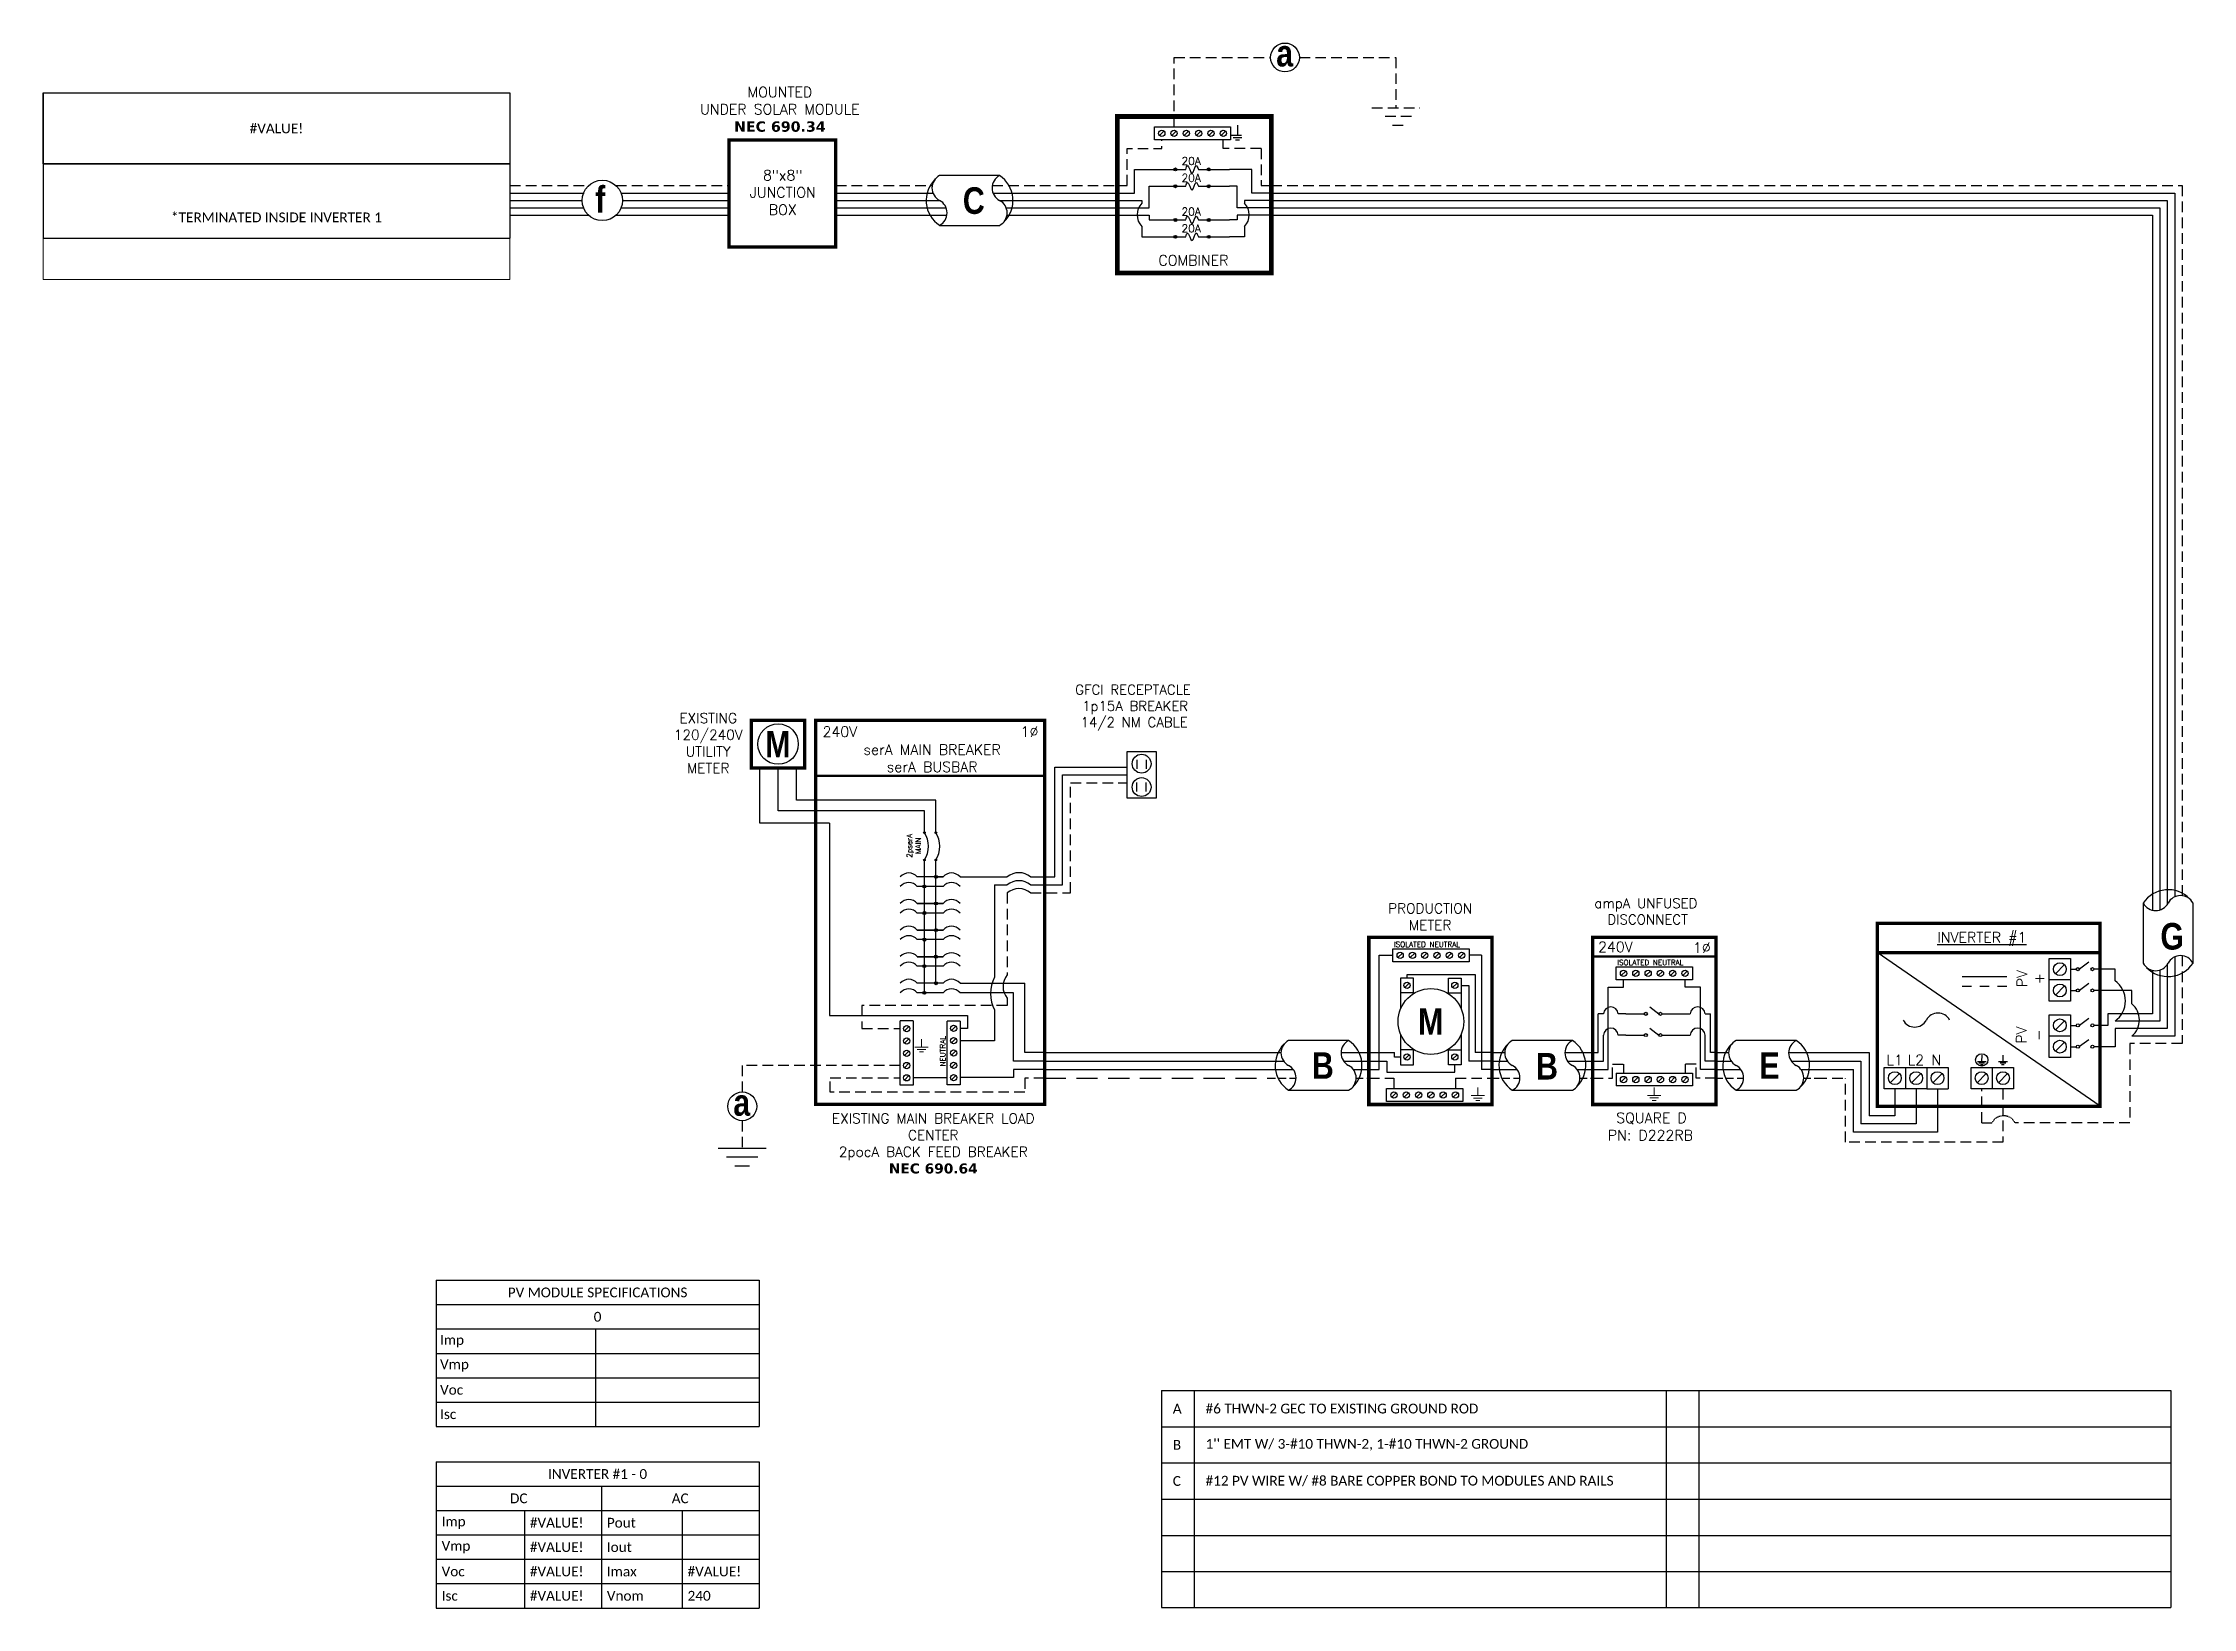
# Model space of a CAD drawing. Header units: feet. Extents: x 12442 to 13203, y 21610 to 22164.
import ezdxf

# ---------------------------------------------------------------- set-up
doc = ezdxf.new("R2010")
doc.units = ezdxf.units.FT
doc.header["$MEASUREMENT"] = 0
doc.linetypes.add('DASHED', pattern=[0.75, 0.5, -0.25])
doc.linetypes.add('HIDDEN', pattern=[0.375, 0.25, -0.125])
doc.layers.add('TEXT', color=7, linetype='Continuous')
doc.layers.add('Z - TITLEBLOCK TXT', color=7, linetype='Continuous')
doc.styles.add('ONE LINE TXT', font='techb___.ttf')
doc.styles.get("Standard").update_dxf_attribs({"font": 'simplex.shx'})

msp = doc.modelspace()

# ---------------------------------------------------------------- texts
at = {"color": 1, "linetype": 'Continuous'}
for s, height, p in [('20A', 2.778, (12844.9, 22120.92)), ('20A', 2.778, (12844.9, 22097.08)), ('%%UINVERTER #1', 3.6576, (13112.18, 21845.87))]:
    msp.add_text(s, height=height, dxfattribs=at).set_placement(p)
at = {"color": 1, "linetype": 'Continuous', "char_height": 9.3833, "attachment_point": 1, "style": 'ONE LINE TXT'}
for s, insert in [('{\\W1;\\C256;a}', (12878.41, 22165.13)), ('{\\W1;\\C256;f}', (12637.6, 22113.41)), ('{\\W1;\\C256;C}', (12767.57, 22113)), ('{\\W1;\\C256;G}', (13191.09, 21852.76)), ('{\\W1;\\C256;B}', (12891, 21807.04)), ('{\\W1;\\C256;E}', (13049.28, 21807.04))]:
    msp.add_mtext_dynamic_manual_height_columns(s, width=0.1385, gutter_width=2.13, heights=[0], dxfattribs=dict(at, insert=insert))
at = {"color": 1, "attachment_point": 5}
for s, width, gutter_width, insert, char_height in [('COMBINER', 1.1897, 7.17, (12849.14, 22087.17), 3.658), ('L1', 0.1481, 0.75, (13097.13, 21804.29), 3.658), ('L2', 0.1481, 0.75, (13104.6, 21804.32), 3.658), ('N', 0.1481, 0.75, (13111.85, 21804.27), 3.66)]:
    msp.add_mtext_dynamic_manual_height_columns(s, width=width, gutter_width=gutter_width, heights=[0], dxfattribs=dict(at, insert=insert, char_height=char_height))
at = {"color": 1, "char_height": 3.658, "attachment_point": 5, "rotation": 90}
for s, width, insert in [('PV +', 2.8378, (13145.16, 21833.08)), ('PV -', 2.8013, (13144.94, 21813.11))]:
    msp.add_mtext_dynamic_manual_height_columns(s, width=width, gutter_width=0.75, heights=[0], dxfattribs=dict(at, insert=insert))

# ---------------------------------------------------------------- blocks, each defined once
blk = doc.blocks.new('*T21')
at = {"color": 0, "lineweight": -2, "transparency": 16777216}
for p, q in [((0, 0), (165.11, 0)), ((0, 0), (0, -51.42)), ((165.11, 0), (165.11, -51.42)), ((0, -25.14), (165.11, -25.14)), ((0, -51.42), (165.11, -51.42))]:
    blk.add_line(p, q, dxfattribs=at)
at = {"layer": 'Defpoints', "color": 8, "linetype": 'ByBlock', "lineweight": 0, "transparency": 16777216}
for p, q in [((0, -51.42), (0, -66.05)), ((165.11, -51.42), (165.11, -66.05)), ((0, -66.05), (165.11, -66.05))]:
    blk.add_line(p, q, dxfattribs=at)
at = {"color": 0, "linetype": 'Continuous', "transparency": 16777216, "char_height": 3.4544, "width": 155.095, "attachment_point": 5}
for s, insert in [('{\\fCalibri|b0|i0|c0;#VALUE!', (82.56, -12.57)), ('{\\fCalibri|b0|i0|c0;^J^J*TERMINATED INSIDE INVERTER 1', (82.56, -38.28))]:
    blk.add_mtext(s, dxfattribs=dict(at, insert=insert))
blk = doc.blocks.new('8x8box')
at = {"lineweight": 50, "const_width": 1.19}
blk.add_lwpolyline([(37.78, 0), (0, 0), (0, 37.78), (37.78, 37.78)], close=True, dxfattribs=at)
at = {"color": 1, "char_height": 3.6576, "attachment_point": 5}
for s, width, insert in [(' \\PMOUNTED \\PUNDER SOLAR MODULE\\P{\\fVerdana|b1|i0|c0|p34;NEC 690.34}', 73.0127, (18.01, 51.7)), ('8"x8"  JUNCTION BOX ', 0.4767, (19.03, 19.26))]:
    blk.add_mtext_dynamic_manual_height_columns(s, width=width, gutter_width=7.17, heights=[0], dxfattribs=dict(at, insert=insert))
blk = doc.blocks.new('*U12')
at = {"color": 7}
for p, q in [((-35.53, 9), (-31.05, 9)), ((-9.81, 9), (0, 9))]:
    blk.add_line(p, q, dxfattribs=at)
at = {"color": 7, "linetype": 'Continuous'}
for p, q in [((-7.14, 13.31), (-28.39, 13.31)), ((-28.39, -4.31), (-7.14, -4.31))]:
    blk.add_line(p, q, dxfattribs=at)
at = {"color": 10}
for p, q in [((-35.53, 6), (-30.11, 6)), ((-8.87, 6), (0, 6))]:
    blk.add_line(p, q, dxfattribs=at)
at = {"color": 253}
for p, q in [((-35.53, 3), (-26.66, 3)), ((-5.41, 3), (0, 3))]:
    blk.add_line(p, q, dxfattribs=at)
at = {"color": 92, "linetype": 'HIDDEN', "ltscale": 10}
for p, q in [((-4.48, 0), (0, 0)), ((-35.53, 0), (-25.72, 0))]:
    blk.add_line(p, q, dxfattribs=at)
at = {"color": 7, "linetype": 'Continuous'}
for centre, start, end in [((-22.54, 4.5), 133.97324, 236.42648), ((-12.99, 4.5), 313.97324, 56.42648)]:
    blk.add_arc(centre, 10.58, start, end, dxfattribs=at)
at = {"linetype": 'Continuous'}
for centre, start, end in [((-26.08, 8.91), 117.66392, 242.33608), ((-4.83, 8.91), 117.66392, 242.33608), ((-30.7, 0.09), 297.66392, 62.33608), ((-9.45, 0.09), 297.66392, 62.33608)]:
    blk.add_arc(centre, 4.98, start, end, dxfattribs=at)
blk = doc.blocks.new('unfusedDisconnect')
at = {"lineweight": 50}
blk.add_line((-43.61, 43.06), (0, 43.06), dxfattribs=at)
at = {"color": 1, "linetype": 'Continuous'}
for p, q in [((-35.27, 34.78), (-35.27, 39.32)), ((-35.27, 39.32), (-8.32, 39.32)), ((-8.32, 39.32), (-8.32, 34.78)), ((-8.32, 34.78), (-35.27, 34.78)), ((-23.43, 25.18), (-20.16, 22.74)), ((-31.89, 22.73), (-25.32, 22.73)), ((-23.43, 17.65), (-20.16, 15.2)), ((-19.08, 22.73), (-11.7, 22.73)), ((-31.89, 15.2), (-25.32, 15.2)), ((-19.08, 15.2), (-11.7, 15.19)), ((-35.27, 1.76), (-8.32, 1.76)), ((-35.27, 1.76), (-35.27, -2.78)), ((-8.32, 1.76), (-8.32, -2.78)), ((-8.32, -2.78), (-35.27, -2.78))]:
    blk.add_line(p, q, dxfattribs=at)
at = {"color": 253, "linetype": 'Continuous'}
for p, q in [((-38.16, 3), (-38.16, 32.17)), ((-38.16, 32.17), (-32.67, 32.17)), ((-32.67, 32.17), (-32.67, 34.78)), ((-10.92, 32.17), (-10.92, 34.78)), ((-5.43, 32.17), (-10.92, 32.17)), ((-5.43, 3), (-5.43, 32.17)), ((-43.61, 3), (-38.16, 3)), ((0, 3), (-5.43, 3))]:
    blk.add_line(p, q, dxfattribs=at)
at = {"color": 4, "linetype": 'Continuous'}
for p, q in [((-31.89, 37.83), (-33.46, 36.26)), ((-27.53, 37.83), (-29.11, 36.26)), ((-23.18, 37.83), (-24.76, 36.26)), ((-18.83, 37.83), (-20.41, 36.26)), ((-14.48, 37.83), (-16.06, 36.26)), ((-10.13, 37.83), (-11.7, 36.26)), ((-31.89, 0.28), (-33.46, -1.3)), ((-27.53, 0.28), (-29.11, -1.3)), ((-23.18, 0.28), (-24.76, -1.3)), ((-18.83, 0.28), (-20.41, -1.3)), ((-14.48, 0.28), (-16.06, -1.3)), ((-10.13, 0.28), (-11.7, -1.3))]:
    blk.add_line(p, q, dxfattribs=at)
at = {"color": 7, "linetype": 'Continuous'}
for p, q in [((-41.66, 9), (-41.66, 22.73)), ((-39.8, 22.73), (-41.66, 22.73)), ((-31.89, 22.73), (-34.52, 22.73)), ((-11.7, 22.73), (-9.07, 22.73)), ((-3.79, 22.73), (-1.93, 22.73)), ((-1.93, 9), (-1.93, 22.73))]:
    blk.add_line(p, q, dxfattribs=at)
at = {"color": 7}
for p, q in [((-43.61, 9), (-41.66, 9)), ((0, 9), (-1.93, 9))]:
    blk.add_line(p, q, dxfattribs=at)
at = {"color": 10, "linetype": 'Continuous'}
for p, q in [((-39.8, 6), (-39.8, 15.2)), ((-31.89, 15.2), (-34.52, 15.2)), ((-11.7, 15.2), (-9.07, 15.2)), ((-3.79, 6), (-3.79, 15.2)), ((-43.61, 6), (-39.8, 6)), ((0, 6), (-3.79, 6))]:
    blk.add_line(p, q, dxfattribs=at)
at = {"color": 92, "linetype": 'HIDDEN', "ltscale": 15}
for p, q in [((-43.61, 0), (-36.58, 0)), ((-36.58, 0), (-36.58, 4.9)), ((-36.58, 4.9), (-32.67, 4.9)), ((-32.67, 4.9), (-32.67, 1.76)), ((-7.01, 4.9), (-10.92, 4.9)), ((-10.92, 4.9), (-10.92, 1.76)), ((-7.01, 0), (-7.01, 4.9)), ((0, 0), (-7.01, 0))]:
    blk.add_line(p, q, dxfattribs=at)
at = {"lineweight": 50, "const_width": 1.19}
blk.add_lwpolyline([(-43.61, -9.34), (-43.61, 49.84), (0, 49.84), (0, -9.34)], close=True, dxfattribs=at)
at = {"color": 92, "linetype": 'Continuous', "lineweight": 5, "ltscale": 0.05, "flags": 128}
for points in [[(-24.14, -6.17), (-19.45, -6.17)], [(-20.27, -7.03), (-23.32, -7.03)], [(-21.8, -3.32), (-21.8, -6.17)], [(-21.08, -7.9), (-22.51, -7.9)]]:
    blk.add_lwpolyline(points, dxfattribs=at)
at = {"color": 4, "linetype": 'Continuous'}
for centre in [(-32.67, 37.05), (-28.32, 37.05), (-23.97, 37.05), (-19.62, 37.05), (-15.27, 37.05), (-10.92, 37.05), (-32.67, -0.51), (-28.32, -0.51), (-23.97, -0.51), (-19.62, -0.51), (-15.27, -0.51), (-10.92, -0.51)]:
    blk.add_circle(centre, 1.11, dxfattribs=at)
at = {"color": 1, "linetype": 'Continuous'}
for centre in [(-24.78, 22.73), (-19.62, 22.73), (-24.78, 15.2), (-19.62, 15.2)]:
    blk.add_circle(centre, 0.541, dxfattribs=at)
at = {"color": 7, "linetype": 'Continuous'}
for centre in [(-37.16, 22.58), (-6.43, 22.58)]:
    blk.add_arc(centre, 2.64, 3.28193, 176.71807, dxfattribs=at)
at = {"color": 10, "linetype": 'Continuous'}
for centre in [(-37.16, 15.04), (-6.43, 15.04)]:
    blk.add_arc(centre, 2.64, 3.28193, 176.71807, dxfattribs=at)
at = {"color": 4, "linetype": 'Continuous'}
blk.add_text('ISOLATED NEUTRAL', height=1.8743, dxfattribs=at).set_placement((-34.91, 39.97))
at = {"color": 1}
for s, width, gutter_width, heights, insert, char_height, attachment_point in [('\\A1;\\pi12.228;ampA UNFUSED \\P\\pi16.834;DISCONNECT', 64.922, 0, [11.89], (-55.21, 63.58), 3.4544, 1), ('240V', 0.1481, 0.75, [0], (-35.55, 46.4), 3.658, 5), ('1∅', 0.1481, 0.75, [0], (-4.98, 46.1), 3.658, 5), ('\\A1;\\pi11.999,t30.287;SQUARE D\\P\\pi9.0377,t27.326;PN: D222RB', 51.6906, 0.203, [45.94], (-47.25, -12.27), 3.6576, 1)]:
    blk.add_mtext_dynamic_manual_height_columns(s, width=width, gutter_width=gutter_width, heights=heights, dxfattribs=dict(at, insert=insert, char_height=char_height, attachment_point=attachment_point))
blk = doc.blocks.new('*U25')
at = {"color": 7}
for name, p in [('unfusedDisconnect', (0, 0)), ('*U12', (-43.61, 0))]:
    blk.add_blockref(name, p, dxfattribs=at)
at = {"layer": 'Z - TITLEBLOCK TXT', "color": 1, "linetype": 'Continuous', "insert": (-63.63, 8.88), "char_height": 9.3833, "attachment_point": 1, "style": 'ONE LINE TXT'}
blk.add_mtext_dynamic_manual_height_columns('{\\W1;\\C256;B}', width=0.1385, gutter_width=2.13, heights=[0], dxfattribs=at)
blk = doc.blocks.new('*U20')
at = {"color": 7}
blk.add_line((-79.14, 9), (0, 9), dxfattribs=at)
at = {"color": 10}
blk.add_line((-79.14, 6), (0, 6), dxfattribs=at)
at = {"color": 253}
blk.add_line((-79.14, 3), (0, 3), dxfattribs=at)
at = {"color": 92, "linetype": 'DASHED', "ltscale": 15}
blk.add_line((-79.14, 0), (0, 0), dxfattribs=at)
blk = doc.blocks.new('productionMeter')
at = {"color": 1, "linetype": 'Continuous'}
for p, q in [((-35.13, 41.18), (-35.13, 45.72)), ((-35.13, 45.72), (-8.18, 45.72)), ((-8.18, 45.72), (-8.18, 41.18)), ((-8.18, 41.18), (-35.13, 41.18)), ((-32.38, 35.4), (-32.38, 24.5)), ((-27.84, 35.4), (-32.38, 35.4)), ((-27.84, 29.86), (-27.84, 35.4)), ((-15.47, 29.86), (-15.47, 35.4)), ((-15.47, 35.4), (-10.93, 35.4)), ((-10.93, 35.4), (-10.93, 24.5)), ((-27.84, 30.21), (-32.38, 30.21)), ((-15.47, 30.21), (-10.93, 30.21)), ((-32.38, 15.55), (-32.38, 4.64)), ((-10.93, 15.55), (-10.93, 4.64)), ((-27.84, 10.04), (-32.38, 10.04)), ((-27.84, 4.64), (-27.84, 10.18)), ((-15.47, 4.64), (-15.47, 10.18)), ((-15.47, 10.04), (-10.93, 10.04)), ((-32.38, 4.64), (-27.84, 4.64)), ((-10.93, 4.64), (-15.47, 4.64)), ((-37.32, -8.24), (-37.32, -3.7)), ((-37.32, -3.7), (-10.37, -3.7)), ((-10.37, -3.7), (-10.37, -8.24)), ((-10.37, -8.24), (-37.32, -8.24))]:
    blk.add_line(p, q, dxfattribs=at)
at = {"color": 253, "linetype": 'Continuous'}
for p, q in [((-39.9, 3), (-39.9, 43.45)), ((-39.9, 43.45), (-35.13, 43.45)), ((-3.71, 43.45), (-8.18, 43.45)), ((-3.71, 43.45), (-3.71, 3)), ((-43.61, 3), (-39.9, 3)), ((0, 3), (-3.71, 3))]:
    blk.add_line(p, q, dxfattribs=at)
at = {"color": 4, "linetype": 'Continuous'}
for p, q in [((-31.74, 44.23), (-33.32, 42.66)), ((-27.39, 44.23), (-28.97, 42.66)), ((-23.04, 44.23), (-24.62, 42.66)), ((-18.69, 44.23), (-20.26, 42.66)), ((-14.34, 44.23), (-15.91, 42.66)), ((-9.99, 44.23), (-11.56, 42.66)), ((-29.33, 33.59), (-30.9, 32.02)), ((-12.41, 33.59), (-13.98, 32.02)), ((-29.33, 8.23), (-30.9, 6.66)), ((-12.41, 8.23), (-13.98, 6.66)), ((-33.93, -5.19), (-35.51, -6.76)), ((-29.58, -5.19), (-31.15, -6.76)), ((-25.23, -5.19), (-26.8, -6.76)), ((-20.88, -5.19), (-22.45, -6.76)), ((-16.53, -5.19), (-18.1, -6.76)), ((-12.18, -5.19), (-13.75, -6.76))]:
    blk.add_line(p, q, dxfattribs=at)
at = {"color": 7}
for p, q in [((-30.11, 35.4), (-30.11, 36.59)), ((-30.11, 36.59), (-5.98, 36.59)), ((-5.98, 36.59), (-5.98, 9)), ((-43.61, 9), (-34.54, 9)), ((-34.54, 7.44), (-34.54, 9)), ((0, 9), (-5.98, 9)), ((-32.38, 7.44), (-34.54, 7.44))]:
    blk.add_line(p, q, dxfattribs=at)
at = {"color": 10, "linetype": 'Continuous'}
for p, q in [((-10.93, 32.81), (-8.25, 32.81)), ((-8.25, 32.81), (-8.25, 6)), ((-43.61, 6), (-37.24, 6)), ((-37.24, 6), (-37.24, 2.05)), ((-37.24, 2.05), (-13.2, 2.05)), ((-13.2, 2.05), (-13.2, 4.64)), ((0, 6), (-8.25, 6))]:
    blk.add_line(p, q, dxfattribs=at)
at = {"color": 92, "linetype": 'HIDDEN', "ltscale": 15}
for p, q in [((-43.61, 0), (-34.72, 0)), ((-12.97, 0), (-12.97, -3.7)), ((-12.97, 0), (0, 0)), ((-34.72, 0), (-34.72, -3.7))]:
    blk.add_line(p, q, dxfattribs=at)
at = {"lineweight": 50, "const_width": 1.19}
blk.add_lwpolyline([(-43.61, -9.34), (-43.61, 49.84), (0, 49.84), (0, -9.34)], close=True, dxfattribs=at)
at = {"color": 92, "linetype": 'Continuous', "lineweight": 5, "ltscale": 0.05, "flags": 128}
for points in [[(-2.7, -6.18), (-7.38, -6.18)], [(-6.57, -7.05), (-3.51, -7.05)], [(-5.04, -3.33), (-5.04, -6.18)], [(-5.76, -7.91), (-4.32, -7.91)]]:
    blk.add_lwpolyline(points, dxfattribs=at)
at = {"color": 4, "linetype": 'Continuous'}
for centre in [(-32.53, 43.45), (-28.18, 43.45), (-23.83, 43.45), (-19.48, 43.45), (-15.13, 43.45), (-10.78, 43.45), (-30.11, 32.81), (-13.2, 32.81), (-30.11, 7.44), (-13.2, 7.44), (-34.72, -5.97), (-30.37, -5.97), (-26.02, -5.97), (-21.67, -5.97), (-17.32, -5.97), (-12.97, -5.97)]:
    blk.add_circle(centre, 1.11, dxfattribs=at)
at = {"linetype": 'Continuous'}
blk.add_circle((-21.65, 20.02), 11.62, dxfattribs=at)
at = {"color": 4, "linetype": 'Continuous'}
blk.add_text('ISOLATED NEUTRAL', height=1.8743, dxfattribs=at).set_placement((-34.77, 46.37))
at = {"color": 253, "linetype": 'Continuous', "style": 'ONE LINE TXT'}
blk.add_text('M', height=9.38, dxfattribs=at).set_placement((-26.21, 15.31))
at = {"color": 1, "insert": (-21.93, 57.08), "char_height": 3.5433, "attachment_point": 5}
blk.add_mtext_dynamic_manual_height_columns('PRODUCTION METER', width=1.3203, gutter_width=7.17, heights=[0], dxfattribs=at)
blk = doc.blocks.new('*U17')
at = {"color": 7}
blk.add_blockref('productionMeter', (0, 0), dxfattribs=at)
blk = doc.blocks.new('breakerPanel')
at = {"linetype": 'Continuous'}
h = blk.add_hatch(color=1, dxfattribs=at)
h.dxf.hatch_style = 1
edge = h.paths.add_edge_path()
edge.add_arc((-42.47, 86.8), 0.291, 0, 360)
h = blk.add_hatch(color=1, dxfattribs=at)
h.dxf.hatch_style = 1
edge = h.paths.add_edge_path()
edge.add_arc((-38.44, 86.8), 0.291, 0, 360)
h = blk.add_hatch(color=1, dxfattribs=at)
h.dxf.hatch_style = 1
edge = h.paths.add_edge_path()
edge.add_arc((-42.47, 77.16), 0.291, 0, 360)
h = blk.add_hatch(color=1, dxfattribs=at)
h.dxf.hatch_style = 1
edge = h.paths.add_edge_path()
edge.add_arc((-38.44, 77.16), 0.291, 0, 360)
h = blk.add_hatch(color=1, dxfattribs=at)
h.dxf.hatch_style = 1
edge = h.paths.add_edge_path()
edge.add_arc((-38.44, 71.16), 0.528, 0, 360)
h = blk.add_hatch(color=1, dxfattribs=at)
h.dxf.hatch_style = 1
edge = h.paths.add_edge_path()
edge.add_arc((-42.47, 67.78), 0.528, 0, 360)
h = blk.add_hatch(color=1, dxfattribs=at)
h.dxf.hatch_style = 1
edge = h.paths.add_edge_path()
edge.add_arc((-38.44, 61.76), 0.528, 0, 360)
h = blk.add_hatch(color=1, dxfattribs=at)
h.dxf.hatch_style = 1
edge = h.paths.add_edge_path()
edge.add_arc((-42.47, 58.38), 0.528, 0, 360)
h = blk.add_hatch(color=1, dxfattribs=at)
h.dxf.hatch_style = 1
edge = h.paths.add_edge_path()
edge.add_arc((-42.47, 48.98), 0.528, 0, 360)
h = blk.add_hatch(color=1, dxfattribs=at)
h.dxf.hatch_style = 1
edge = h.paths.add_edge_path()
edge.add_arc((-38.44, 52.36), 0.528, 0, 360)
h = blk.add_hatch(color=1, dxfattribs=at)
h.dxf.hatch_style = 1
edge = h.paths.add_edge_path()
edge.add_arc((-42.47, 39.58), 0.528, 0, 360)
h = blk.add_hatch(color=1, dxfattribs=at)
h.dxf.hatch_style = 1
edge = h.paths.add_edge_path()
edge.add_arc((-38.44, 42.95), 0.528, 0, 360)
h = blk.add_hatch(color=1, dxfattribs=at)
h.dxf.hatch_style = 1
edge = h.paths.add_edge_path()
edge.add_arc((-42.47, 30.17), 0.528, 0, 360)
h = blk.add_hatch(color=1, dxfattribs=at)
h.dxf.hatch_style = 1
edge = h.paths.add_edge_path()
edge.add_arc((-38.44, 33.55), 0.528, 0, 360)
at = {"color": 155, "true_color": 0x647190}
blk.add_line((-80.92, 126.59), (0, 126.59), dxfattribs=at)
at = {"color": 253, "linetype": 'Continuous'}
for p, q in [((-100.73, 90.2), (-100.73, 109.7)), ((-76.04, 90.2), (-100.73, 90.2)), ((-76.04, 90.2), (-76.04, 22.16)), ((-76.04, 22.16), (-27.25, 22.16)), ((-27.25, 17.57), (-29.89, 17.57)), ((-27.25, 22.16), (-27.25, 17.57)), ((-11.01, 0.16), (-29.89, 0.16)), ((0, 3), (-11.01, 3)), ((-11.01, 3), (-11.01, 0.16))]:
    blk.add_line(p, q, dxfattribs=at)
at = {"color": 10, "linetype": 'Continuous'}
for p, q in [((-94.24, 94.51), (-94.24, 109.7)), ((-42.47, 94.51), (-94.24, 94.51)), ((-42.47, 87.09), (-42.47, 94.51)), ((-42.47, 30.17), (-42.47, 76.87)), ((-35.88, 67.78), (-45.04, 67.78)), ((-35.88, 58.38), (-45.04, 58.38)), ((-35.88, 48.98), (-45.04, 48.98)), ((-35.88, 39.58), (-45.04, 39.58)), ((-35.88, 30.17), (-45.04, 30.17)), ((-10.98, 30.17), (-29.89, 30.17)), ((-10.98, 6), (-10.98, 30.17)), ((0, 6), (-10.98, 6))]:
    blk.add_line(p, q, dxfattribs=at)
at = {"color": 7, "linetype": 'Continuous'}
for p, q in [((-87.75, 98.34), (-87.75, 109.7)), ((-38.44, 98.34), (-87.75, 98.34)), ((-38.44, 87.09), (-38.44, 98.34)), ((-38.44, 61.76), (-38.44, 76.87)), ((-35.88, 71.16), (-45.04, 71.16)), ((-38.44, 71.16), (-35.88, 71.16)), ((-45.04, 61.76), (-35.88, 61.76)), ((-35.88, 61.76), (-45.04, 61.76)), ((-38.44, 52.36), (-38.44, 61.76)), ((-45.04, 52.36), (-35.88, 52.36)), ((-35.88, 52.36), (-45.04, 52.36)), ((-38.44, 42.95), (-38.44, 52.36)), ((-45.04, 42.95), (-35.88, 42.95)), ((-35.88, 42.95), (-45.04, 42.95)), ((-38.44, 33.55), (-38.44, 42.95)), ((-35.88, 33.55), (-45.04, 33.55)), ((-6.96, 9), (-6.96, 33.55))]:
    blk.add_line(p, q, dxfattribs=at)
at = {"lineweight": 50}
blk.add_line((-80.92, 106.95), (0, 106.95), dxfattribs=at)
at = {"color": 7}
for p, q in [((-29.89, 33.55), (-6.96, 33.55)), ((0, 9), (-6.96, 9))]:
    blk.add_line(p, q, dxfattribs=at)
at = {"color": 1, "linetype": 'Continuous'}
for p, q in [((-51.03, -2.51), (-51.03, 20.23)), ((-46.49, 20.23), (-51.03, 20.23)), ((-46.49, 20.23), (-46.49, -2.51)), ((-34.43, -2.43), (-34.43, 20.16)), ((-29.89, 20.16), (-34.43, 20.16)), ((-29.89, 20.16), (-29.89, -2.43)), ((-46.49, -2.51), (-51.03, -2.51)), ((-29.89, -2.43), (-34.43, -2.43))]:
    blk.add_line(p, q, dxfattribs=at)
at = {"color": 4, "linetype": 'Continuous'}
for p, q in [((-47.97, 18.28), (-49.55, 16.71)), ((-31.37, 18.35), (-32.94, 16.78)), ((-47.97, 13.93), (-49.55, 12.36)), ((-47.97, 9.58), (-49.55, 8.01)), ((-31.37, 14), (-32.94, 12.43)), ((-31.37, 9.65), (-32.94, 8.08)), ((-47.97, 5.23), (-49.55, 3.66)), ((-47.97, 0.88), (-49.55, -0.69)), ((-31.37, 5.3), (-32.94, 3.73)), ((-31.37, 0.95), (-32.94, -0.62))]:
    blk.add_line(p, q, dxfattribs=at)
at = {"color": 92, "linetype": 'HIDDEN', "ltscale": 15}
for p, q in [((-51.03, 4.44), (-106.89, 4.44)), ((-106.89, 4.44), (-106.89, -4.87)), ((-75.84, -4.96), (-75.84, 0.09)), ((-75.84, 0.09), (-51.03, 0.09)), ((0, 0), (-6.96, 0)), ((-6.96, -4.96), (-75.84, -4.96)), ((-6.96, 0), (-6.96, -4.96)), ((-106.89, -15.1), (-106.89, -24.84))]:
    blk.add_line(p, q, dxfattribs=at)
at = {"color": 92, "linetype": 'Continuous', "ltscale": 15}
blk.add_line((-34.43, 0.09), (-46.49, 0.09), dxfattribs=at)
at = {"lineweight": 50, "const_width": 1.19}
for points in [[(-103.67, 109.7), (-103.67, 126.59), (-84.82, 126.59), (-84.82, 109.7)], [(-80.92, -9.3), (-80.92, 126.59), (0, 126.59), (0, -9.3)]]:
    blk.add_lwpolyline(points, close=True, dxfattribs=at)
at = {"color": 92, "linetype": 'Continuous', "lineweight": 5, "ltscale": 0.05, "flags": 128}
for points in [[(-45.88, 10.97), (-41.2, 10.97)], [(-42.01, 10.1), (-45.07, 10.1)], [(-42.82, 9.23), (-44.25, 9.23)], [(-43.54, 13.81), (-43.54, 10.97)]]:
    blk.add_lwpolyline(points, dxfattribs=at)
at = {"color": 92, "linetype": 'Continuous', "ltscale": 4, "flags": 128}
for points in [[(-115.37, -24.84), (-98.41, -24.84)], [(-101.35, -27.98), (-112.43, -27.98)], [(-104.29, -31.12), (-109.49, -31.12)]]:
    blk.add_lwpolyline(points, dxfattribs=at)
at = {"linetype": 'Continuous'}
blk.add_circle((-94.24, 118.15), 7.15, dxfattribs=at)
at = {"color": 1, "linetype": 'Continuous'}
for centre, radius in [((-42.47, 86.8), 0.291), ((-38.44, 86.8), 0.291), ((-42.47, 77.16), 0.291), ((-38.44, 77.16), 0.291), ((-38.44, 71.16), 0.528), ((-42.47, 67.78), 0.528), ((-38.44, 61.76), 0.528), ((-42.47, 58.38), 0.528), ((-42.47, 48.98), 0.528), ((-38.44, 52.36), 0.528), ((-42.47, 39.58), 0.528), ((-38.44, 42.95), 0.528), ((-42.47, 30.17), 0.528), ((-38.44, 33.55), 0.528)]:
    blk.add_circle(centre, radius, dxfattribs=at)
at = {"color": 4, "linetype": 'Continuous'}
for centre in [(-48.76, 17.49), (-32.16, 17.57), (-48.76, 13.14), (-48.76, 8.79), (-32.16, 13.21), (-32.16, 8.86), (-48.76, 4.44), (-48.76, 0.09), (-32.16, 4.51), (-32.16, 0.16)]:
    blk.add_circle(centre, 1.11, dxfattribs=at)
at = {"color": 7, "linetype": 'Continuous'}
blk.add_circle((-106.89, -9.99), 5.11, dxfattribs=at)
at = {"color": 1, "linetype": 'Continuous'}
for centre, radius, start, end in [((-50.14, 81.98), 9.06, 327.87082, 32.12918), ((-46.11, 81.98), 9.06, 327.87082, 32.12918), ((-48.03, 68.62), 3.93, 40.3392, 139.6608), ((-48.03, 65.24), 3.93, 40.3392, 139.6608), ((-32.88, 68.62), 3.93, 40.3392, 139.6608), ((-32.88, 65.24), 3.93, 40.3392, 139.6608), ((-48.03, 59.21), 3.93, 40.3392, 139.6608), ((-32.88, 59.21), 3.93, 40.3392, 139.6608), ((-48.03, 55.84), 3.93, 40.3392, 139.6608), ((-48.03, 49.81), 3.93, 40.3392, 139.6608), ((-32.88, 55.84), 3.93, 40.3392, 139.6608), ((-32.88, 49.81), 3.93, 40.3392, 139.6608), ((-48.03, 46.43), 3.93, 40.3392, 139.6608), ((-32.88, 46.43), 3.93, 40.3392, 139.6608), ((-48.03, 40.41), 3.93, 40.3392, 139.6608), ((-48.03, 37.03), 3.93, 40.3392, 139.6608), ((-32.88, 40.41), 3.93, 40.3392, 139.6608), ((-32.88, 37.03), 3.93, 40.3392, 139.6608), ((-48.03, 31.01), 3.93, 40.3392, 139.6608), ((-48.03, 27.63), 3.93, 40.3392, 139.6608), ((-32.88, 31.01), 3.93, 40.3392, 139.6608), ((-32.88, 27.63), 3.93, 40.3392, 139.6608)]:
    blk.add_arc(centre, radius, start, end, dxfattribs=at)
at = {"color": 253, "linetype": 'Continuous', "style": 'ONE LINE TXT'}
blk.add_text('M', height=9.38, dxfattribs=at).set_placement((-98.8, 113.43))
at = {"color": 4, "linetype": 'Continuous'}
blk.add_text('NEUTRAL', height=1.874, rotation=90, dxfattribs=at).set_placement((-35.08, 4.08))
at = {"color": 1, "attachment_point": 5}
for s, width, gutter_width, heights, insert, char_height in [('EXISTING\\P120/240V UTILITY METER', 0.0523, 7.17, [0], (-118.95, 118.48), 3.5433), ('240V', 0.1481, 0.75, [0], (-72.39, 122.54), 3.658), ('1∅', 0.1481, 0.75, [0], (-5.31, 122.54), 3.658), ('serA MAIN BREAKER\\PserA BUSBAR', 72.4998, 0.75, [0], (-39.75, 113.14), 3.6576), ('EXISTING MAIN BREAKER LOAD CENTER\\P2pocA BACK FEED BREAKER\\P{\\fVerdana|b1|i0|c0|p34;NEC 690.64}', 79.2627, 97.94, [154.49], (-39.35, -23.14), 3.5433)]:
    blk.add_mtext_dynamic_manual_height_columns(s, width=width, gutter_width=gutter_width, heights=heights, dxfattribs=dict(at, insert=insert, char_height=char_height))
at = {"color": 4, "linetype": 'Continuous', "insert": (-46.25, 82.15), "char_height": 1.874, "attachment_point": 5, "rotation": 90}
blk.add_mtext_dynamic_manual_height_columns('2pserA\\PMAIN', width=0.1481, gutter_width=0.75, heights=[0], dxfattribs=at)
at = {"color": 1, "linetype": 'Continuous', "insert": (-110.08, -3.93), "char_height": 9.3833, "attachment_point": 1, "style": 'ONE LINE TXT'}
blk.add_mtext_dynamic_manual_height_columns('{\\W1;\\C256;a}', width=0.1385, gutter_width=2.13, heights=[0], dxfattribs=at)
blk = doc.blocks.new('*U16')
at = {"color": 7}
blk.add_blockref('breakerPanel', (0, 0), dxfattribs=at)
blk = doc.blocks.new('*T22')
at = {"color": 0, "lineweight": -2, "transparency": 16777216}
for p, q in [((0, 0), (114.19, 0)), ((0, 0), (0, -51.7)), ((114.19, 0), (114.19, -51.7)), ((0, -8.62), (114.19, -8.62)), ((58.43, -8.62), (58.43, -51.7)), ((0, -17.23), (114.19, -17.23)), ((31.22, -17.23), (31.22, -51.7)), ((86.98, -17.23), (86.98, -51.7)), ((0, -25.85), (114.19, -25.85)), ((0, -34.47), (114.19, -34.47)), ((0, -43.08), (114.19, -43.08)), ((0, -51.7), (114.19, -51.7))]:
    blk.add_line(p, q, dxfattribs=at)
at = {"color": 0, "linetype": 'Continuous', "transparency": 16777216, "char_height": 3.4544}
for s, insert, width, attachment_point in [('{\\fCalibri|b0|i0|c0;INVERTER #1 - 0', (57.09, -4.31), 110.3293, 5), ('{\\fCalibri|b0|i0|c0;DC', (29.22, -12.93), 54.5755, 5), ('{\\fCalibri|b0|i0|c0;AC', (86.31, -12.93), 51.8976, 5), ('{\\fCalibri|b0|i0|c0;Imp', (1.93, -21.54), 27.3681, 4), ('{\\fCalibri|b0|i0|c0;#VALUE!', (33.15, -21.54), 23.3513, 4), ('{\\fCalibri|b0|i0|c0;Pout', (60.36, -21.54), 24.6902, 4), ('{\\fCalibri|b0|i0|c0;', (88.91, -21.54), 23.3513, 4), ('{\\fCalibri|b0|i0|c0;Vmp', (1.93, -30.16), 27.3681, 4), ('{\\fCalibri|b0|i0|c0;#VALUE!', (33.15, -30.16), 23.3513, 4), ('{\\fCalibri|b0|i0|c0;Iout', (60.36, -30.16), 24.6902, 4), ('{\\fCalibri|b0|i0|c0;', (88.91, -30.16), 23.3513, 4), ('{\\fCalibri|b0|i0|c0;Voc', (1.93, -38.78), 27.3681, 4), ('{\\fCalibri|b0|i0|c0;#VALUE!', (33.15, -38.78), 23.3513, 4), ('{\\fCalibri|b0|i0|c0;Imax', (60.36, -38.78), 24.6902, 4), ('{\\fCalibri|b0|i0|c0;#VALUE!', (88.91, -38.78), 23.3513, 4), ('{\\fCalibri|b0|i0|c0;#VALUE!', (33.15, -47.39), 23.3513, 4), ('{\\fCalibri|b0|i0|c0;240', (88.91, -47.39), 23.3513, 4), ('{\\fCalibri|b0|i0|c0;Isc', (1.93, -47.39), 27.3681, 4), ('{\\fCalibri|b0|i0|c0;Vnom', (60.36, -47.39), 24.6902, 4)]:
    blk.add_mtext(s, dxfattribs=dict(at, insert=insert, width=width, attachment_point=attachment_point))
blk = doc.blocks.new('*T23')
at = {"color": 0, "lineweight": -2, "transparency": 16777216}
for p, q in [((0, 0), (114.19, 0)), ((0, 0), (0, -51.69)), ((114.19, 0), (114.19, -51.69)), ((0, -8.62), (114.19, -8.62)), ((0, -17.23), (114.19, -17.23)), ((56.41, -17.23), (56.41, -51.69)), ((0, -25.85), (114.19, -25.85)), ((0, -34.46), (114.19, -34.46)), ((0, -43.08), (114.19, -43.08)), ((0, -51.69), (114.19, -51.69))]:
    blk.add_line(p, q, dxfattribs=at)
at = {"color": 0, "linetype": 'Continuous', "transparency": 16777216, "char_height": 3.4544}
for s, insert, width, attachment_point in [('{\\fCalibri|b0|i0|c0;PV MODULE SPECIFICATIONS', (57.09, -4.31), 111.433, 5), ('{\\fCalibri|b0|i0|c0;0', (57.09, -12.92), 111.433, 5), ('{\\fCalibri|b0|i0|c0;Imp', (1.38, -21.54), 53.6551, 4), ('{\\fCalibri|b0|i0|c0;', (57.78, -21.54), 55.0254, 4), ('{\\fCalibri|b0|i0|c0;Vmp', (1.38, -30.15), 53.6551, 4), ('{\\fCalibri|b0|i0|c0;', (57.78, -30.15), 55.0254, 4), ('{\\fCalibri|b0|i0|c0;Voc', (1.38, -38.77), 53.6551, 4), ('{\\fCalibri|b0|i0|c0;', (57.78, -38.77), 55.0254, 4), ('{\\fCalibri|b0|i0|c0;Isc', (1.38, -47.39), 53.6551, 4), ('{\\fCalibri|b0|i0|c0;', (57.78, -47.39), 55.0254, 4)]:
    blk.add_mtext(s, dxfattribs=dict(at, insert=insert, width=width, attachment_point=attachment_point))
blk = doc.blocks.new('*T24')
at = {"linetype": 'ByBlock', "lineweight": -2, "transparency": 16777216}
for p, q in [((0, 0), (357.03, 0)), ((0, 0), (0, -76.8)), ((11.58, 0), (11.58, -76.8)), ((178.51, 0), (178.51, -76.8)), ((190.1, 0), (190.1, -76.8)), ((357.03, 0), (357.03, -76.8)), ((0, -12.8), (357.03, -12.8)), ((0, -25.61), (357.03, -25.61)), ((0, -38.41), (357.03, -38.41)), ((0, -51.22), (357.03, -51.22)), ((0, -64.02), (357.03, -64.02)), ((0, -76.8), (357.03, -76.8))]:
    blk.add_line(p, q, dxfattribs=at)
at = {"color": 0, "linetype": 'Continuous', "transparency": 16777216, "char_height": 3.4544, "attachment_point": 4}
for s, insert, width in [('{\\fCalibri|b0|i0|c0;A', (4.06, -6.4), 3.4544), ('{\\fCalibri|b0|i0|c0;#6 THWN-2 GEC TO EXISTING GROUND ROD', (15.65, -6.4), 158.8026), ('{\\fCalibri|b0|i0|c0;', (182.58, -6.4), 3.4544), ('{\\fCalibri|b0|i0|c0;', (194.16, -6.4), 158.8095), ('{\\fCalibri|b0|i0|c0;B', (4.06, -19.21), 3.4544), ("{\\fCalibri|b0|i0|c0;1'' EMT W/ 3-#10 THWN-2, 1-#10 THWN-2 GROUND", (15.65, -19.21), 158.8026), ('{\\fCalibri|b0|i0|c0;', (182.58, -19.21), 3.4544), ('{\\fCalibri|b0|i0|c0;', (194.16, -19.21), 158.8095), ('{\\fCalibri|b0|i0|c0;C', (4.06, -32.01), 3.4544), ('{\\fCalibri|b0|i0|c0;#12 PV WIRE W/ #8 BARE COPPER BOND TO MODULES AND RAILS', (15.65, -32.01), 158.8026), ('{\\fCalibri|b0|i0|c0;', (182.58, -32.01), 3.4544), ('{\\fCalibri|b0|i0|c0;', (194.16, -32.01), 158.8095), ('{\\fCalibri|b0|i0|c0;', (4.06, -44.82), 3.4544), ('{\\fCalibri|b0|i0|c0;', (15.65, -44.82), 158.8026), ('{\\fCalibri|b0|i0|c0;', (182.58, -44.82), 3.4544), ('{\\fCalibri|b0|i0|c0;', (194.16, -44.82), 158.8095), ('{\\fCalibri|b0|i0|c0;', (4.06, -57.62), 3.4544), ('{\\fCalibri|b0|i0|c0;', (15.65, -57.62), 158.8026), ('{\\fCalibri|b0|i0|c0;', (182.58, -57.62), 3.4544), ('{\\fCalibri|b0|i0|c0;', (194.16, -57.62), 158.8095), ('{\\fCalibri|b0|i0|c0;', (4.06, -70.41), 3.4544), ('{\\fCalibri|b0|i0|c0;', (15.65, -70.41), 158.8026), ('{\\fCalibri|b0|i0|c0;', (182.58, -70.41), 3.4544), ('{\\fCalibri|b0|i0|c0;', (194.16, -70.41), 158.8095)]:
    blk.add_mtext(s, dxfattribs=dict(at, insert=insert, width=width))
blk = doc.blocks.new('gfci1')
at = {"color": 7, "linetype": 'Continuous'}
for p, q in [((33.46, 0), (33.46, 38.87)), ((33.46, 38.87), (59.14, 38.87)), ((62.57, 41.42), (62.57, 38.21)), ((65.87, 41.42), (65.87, 38.21)), ((62.57, 30.17), (62.57, 33.39)), ((65.87, 30.17), (65.87, 33.39)), ((0, 0), (16.69, 0)), ((24.94, 0), (33.46, 0))]:
    blk.add_line(p, q, dxfattribs=at)
at = {"color": 253, "linetype": 'Continuous'}
for p, q in [((36.28, -2.82), (36.28, 36.06)), ((36.28, 36.06), (59.14, 36.06)), ((12.22, -2.82), (16.69, -2.82)), ((12.22, -2.82), (12.22, -35.5)), ((24.94, -2.82), (36.28, -2.82)), ((12.22, -47.07), (12.22, -57.95)), ((12.22, -57.95), (0, -57.95))]:
    blk.add_line(p, q, dxfattribs=at)
at = {"color": 7}
blk.add_line((16.69, -45.52), (16.69, -45.52), dxfattribs=at)
at = {"color": 7, "linetype": 'Continuous'}
blk.add_lwpolyline([(59.14, 44.31), (69.3, 44.31), (69.3, 27.81), (59.14, 27.81)], close=True, dxfattribs=at)
for centre in [(64.22, 40.06), (64.22, 31.78)]:
    blk.add_circle(centre, 3.33, dxfattribs=at)
blk.add_arc((20.81, -4.99), 6.47, 50.39049, 129.60951, dxfattribs=at)
at = {"color": 253, "linetype": 'Continuous'}
for centre, radius, start, end in [((20.81, -7.8), 6.47, 50.39049, 129.60951), ((22.72, -41.29), 11.99, 151.17036, 208.82964)]:
    blk.add_arc(centre, radius, start, end, dxfattribs=at)
at = {"layer": 'TEXT', "color": 92, "linetype": 'HIDDEN', "ltscale": 15}
for p, q in [((39.09, -5.63), (39.09, 33.24)), ((39.09, 33.24), (59.14, 33.24)), ((16.69, -5.63), (16.69, -34.69)), ((24.94, -5.63), (39.09, -5.63)), ((16.69, -45.52), (-34.69, -45.52)), ((-34.69, -45.52), (-34.69, -53.67)), ((16.69, -42.94), (16.69, -45.52)), ((-34.69, -53.67), (-21.14, -53.67))]:
    blk.add_line(p, q, dxfattribs=at)
at = {"layer": 'TEXT', "color": 92, "linetype": 'Continuous', "ltscale": 15}
for centre, start, end in [((20.81, -10.62), 50.39049, 129.60951), ((21.67, -38.81), 140.39049, 219.60951)]:
    blk.add_arc(centre, 6.47, start, end, dxfattribs=at)
at = {"layer": 'TEXT', "color": 1, "insert": (27.72, 67.97), "char_height": 3.4544, "attachment_point": 1}
blk.add_mtext_dynamic_manual_height_columns('\\A1;\\pi12.999;GFCI RECEPTACLE\\P\\pi15.467;1p15A BREAKER\\P\\pi14.891;14/2 NM CABLE', width=71.8931, gutter_width=92.23, heights=[24.13], dxfattribs=at)
blk = doc.blocks.new('string2')
at = {"linetype": 'Continuous'}
h = blk.add_hatch(color=7, dxfattribs=at)
h.dxf.hatch_style = 1
edge = h.paths.add_edge_path()
edge.add_arc((-324.86, 276.93), 0.513, 0, 360)
h = blk.add_hatch(color=7, dxfattribs=at)
h.dxf.hatch_style = 1
edge = h.paths.add_edge_path()
edge.add_arc((-313.08, 276.93), 0.513, 0, 360)
h = blk.add_hatch(color=253, dxfattribs=at)
h.dxf.hatch_style = 1
edge = h.paths.add_edge_path()
edge.add_arc((-324.86, 265.01), 0.513, 0, 360)
h = blk.add_hatch(color=253, dxfattribs=at)
h.dxf.hatch_style = 1
edge = h.paths.add_edge_path()
edge.add_arc((-313.08, 265.01), 0.513, 0, 360)
at = {"color": 1, "linetype": 'Continuous'}
for p, q in [((-324.34, 276.93), (-321.21, 276.94)), ((-316.71, 276.93), (-313.59, 276.93)), ((-324.34, 265.01), (-321.21, 265.02)), ((-316.71, 265.01), (-313.59, 265.01))]:
    blk.add_line(p, q, dxfattribs=at)
at = {"color": 7, "linetype": 'Continuous'}
for p, q in [((-560.21, 269.3), (-533.99, 269.3)), ((-520.9, 269.3), (-482.74, 269.3)), ((-444.96, 269.3), (-405.93, 269.3)), ((-384.69, 269.3), (-345.37, 269.3)), ((-345.37, 269.3), (-341.94, 269.3)), ((-341.94, 269.3), (-334.07, 269.3)), ((-291.02, 269.3), (-303.05, 269.3)), ((-290.91, 269.3), (23.33, 269.3)), ((23.33, 269.3), (23.33, 20.94)), ((7.45, 0), (0, 0)), ((7.45, -4.11), (7.45, 0)), ((23.33, -0.31), (23.33, -18.41)), ((23.33, -18.41), (7.45, -18.41))]:
    blk.add_line(p, q, dxfattribs=at)
at = {"color": 253, "linetype": 'Continuous'}
for p, q in [((-560.21, 266.68), (-532.38, 266.68)), ((-522.69, 266.68), (-482.74, 266.68)), ((-444.96, 266.68), (-405.67, 266.68)), ((-384.43, 266.68), (-345.37, 266.68)), ((-345.37, 266.68), (-341.94, 266.68)), ((-290.91, 266.68), (20.71, 266.68)), ((20.71, 266.68), (20.71, 20.82)), ((-303.05, 265.01), (-305.67, 265.01)), ((20.71, -0.42), (20.71, -15.79)), ((4.87, -19.9), (0, -19.9)), ((20.71, -15.79), (4.87, -15.79)), ((4.87, -15.79), (4.87, -19.9))]:
    blk.add_line(p, q, dxfattribs=at)
at = {"color": 7, "linetype": 'Continuous', "flags": 128}
for points in [[(-334.07, 269.3), (-334.07, 276.93), (-331.45, 276.93)], [(-331.45, 276.93), (-324.86, 276.93)], [(-331.45, 276.93), (-324.86, 276.93)], [(-313.08, 276.93), (-305.67, 276.93)], [(-303.05, 269.3), (-303.05, 276.93), (-305.67, 276.93)]]:
    blk.add_lwpolyline(points, dxfattribs=at)
at = {"color": 253, "linetype": 'Continuous', "flags": 128}
for points in [[(-341.94, 266.68), (-334.07, 266.68), (-334.07, 265.01)], [(-291.02, 266.68), (-303.05, 266.68), (-303.05, 265.01)], [(-334.07, 265.01), (-324.86, 265.01)], [(-331.45, 265.01), (-324.86, 265.01)], [(-313.08, 265.01), (-305.67, 265.01)]]:
    blk.add_lwpolyline(points, dxfattribs=at)
at = {"color": 7, "linetype": 'Continuous'}
for centre in [(-324.86, 276.93), (-313.08, 276.93)]:
    blk.add_circle(centre, 0.513, dxfattribs=at)
at = {"color": 253, "linetype": 'Continuous'}
for centre in [(-324.86, 265.01), (-313.08, 265.01)]:
    blk.add_circle(centre, 0.513, dxfattribs=at)
at = {"linetype": 'Continuous'}
blk.add_arc((2.32, -11.26), 8.8, 305.65052, 54.34948, dxfattribs=at)
at = {"color": 1, "linetype": 'Continuous'}
for points in [[(-321.21, 276.94), (-320.55, 278.28), (-318.96, 275.59), (-317.5, 278.28), (-316.71, 276.93)], [(-321.21, 265.02), (-320.55, 266.35), (-318.96, 263.67), (-317.5, 266.35), (-316.71, 265.01)]]:
    blk.add_spline(points, degree=3, dxfattribs=at)
for p in [(-322.7, 278.52), (-322.7, 266.59)]:
    blk.add_text('20A', height=2.778, dxfattribs=at).set_placement(p)

# ---------------------------------------------------------------- hatches: boundary and pattern name
at = {"linetype": 'Continuous'}
h = msp.add_hatch(color=7, dxfattribs=at)
h.dxf.hatch_style = 1
edge = h.paths.add_edge_path()
edge.add_arc((12842.75, 22119.34), 0.513, 0, 360)
h = msp.add_hatch(color=7, dxfattribs=at)
h.dxf.hatch_style = 1
edge = h.paths.add_edge_path()
edge.add_arc((12854.52, 22119.34), 0.513, 0, 360)
h = msp.add_hatch(color=253, dxfattribs=at)
h.dxf.hatch_style = 1
edge = h.paths.add_edge_path()
edge.add_arc((12842.75, 22095.49), 0.513, 0, 360)
h = msp.add_hatch(color=253, dxfattribs=at)
h.dxf.hatch_style = 1
edge = h.paths.add_edge_path()
edge.add_arc((12854.52, 22095.49), 0.513, 0, 360)

# ---------------------------------------------------------------- linework, layer by layer
at = {"color": 92, "linetype": 'HIDDEN', "ltscale": 15}
for p, q in [((12842.29, 22134.35), (12842.29, 22158.94)), ((12842.29, 22158.94), (12876.4, 22158.94)), ((12886.63, 22158.94), (12920.74, 22158.94)), ((12920.74, 22158.94), (12920.74, 22141.15)), ((12859.69, 22126.73), (12859.69, 22129.81)), ((12873.04, 22126.73), (12859.69, 22126.73)), ((12873.04, 22126.73), (12873.04, 22113.61)), ((12607.39, 22113.61), (12635.22, 22113.61)), ((12644.91, 22113.61), (12684.86, 22113.61)), ((12722.64, 22113.61), (12756.74, 22113.61)), ((12777.99, 22113.61), (12822.23, 22113.61)), ((12822.23, 22113.61), (12825.67, 22113.61)), ((12873.04, 22113.61), (12876.7, 22113.61)), ((12876.7, 22113.61), (13198.8, 22113.61)), ((13198.8, 22113.61), (13198.8, 21862.44)), ((13198.8, 21841.2), (13198.8, 21810.17)), ((13198.8, 21810.17), (13180.29, 21810.17)), ((13180.29, 21810.17), (13180.29, 21782.08)), ((13069.44, 21797.91), (13079.79, 21797.91)), ((13079.79, 21775.21), (13079.79, 21797.91)), ((13127.9, 21782.08), (13127.9, 21794.12)), ((13135.43, 21794.12), (13135.43, 21775.21)), ((13127.9, 21782.08), (13131.5, 21782.08)), ((13180.29, 21782.08), (13139.74, 21782.08)), ((13135.43, 21775.21), (13079.79, 21775.21))]:
    msp.add_line(p, q, dxfattribs=at)
at = {"color": 1, "linetype": 'Continuous'}
for p, q in [((12835.34, 22129.81), (12835.34, 22134.35)), ((12835.34, 22134.35), (12862.29, 22134.35)), ((12862.29, 22134.35), (12862.29, 22129.81)), ((12862.29, 22129.81), (12835.34, 22129.81)), ((12843.26, 22119.34), (12846.39, 22119.34)), ((12850.89, 22119.34), (12854.01, 22119.34)), ((12843.26, 22095.49), (12846.39, 22095.5)), ((12850.89, 22095.49), (12854.01, 22095.49)), ((13151.79, 21825.14), (13151.79, 21840.21)), ((13151.79, 21840.21), (13159.32, 21840.21)), ((13151.79, 21825.14), (13151.79, 21840.21)), ((13159.32, 21840.21), (13159.32, 21825.14)), ((13159.32, 21840.21), (13159.32, 21832.68)), ((13165.75, 21838.9), (13162.49, 21836.46)), ((13159.32, 21832.68), (13151.79, 21832.68)), ((13159.32, 21836.44), (13161.36, 21836.44)), ((13165.75, 21831.37), (13162.49, 21828.93)), ((13159.32, 21825.14), (13151.79, 21825.14)), ((13159.32, 21828.91), (13161.36, 21828.91)), ((13151.79, 21805.24), (13151.79, 21820.31)), ((13151.79, 21820.31), (13159.32, 21820.31)), ((13159.32, 21820.31), (13159.32, 21812.78)), ((13159.32, 21816.55), (13161.36, 21816.55)), ((13165.75, 21819.01), (13162.49, 21816.57)), ((13159.32, 21812.78), (13151.79, 21812.78)), ((13159.32, 21812.78), (13159.32, 21805.24)), ((13159.32, 21809.01), (13161.36, 21809.01)), ((13165.75, 21811.47), (13162.49, 21809.03)), ((13093.42, 21801.65), (13108.49, 21801.65)), ((13093.42, 21794.12), (13093.42, 21801.65)), ((13093.42, 21801.65), (13100.96, 21801.65)), ((13100.96, 21801.65), (13100.96, 21794.12)), ((13108.49, 21801.65), (13108.49, 21794.12)), ((13108.49, 21801.65), (13116.03, 21801.65)), ((13116.03, 21801.65), (13116.03, 21794.12)), ((13124.13, 21801.65), (13139.2, 21801.65)), ((13124.13, 21794.12), (13124.13, 21801.65)), ((13124.13, 21801.65), (13131.66, 21801.65)), ((13131.66, 21801.65), (13131.66, 21794.12)), ((13139.2, 21801.65), (13139.2, 21794.12)), ((13159.32, 21805.24), (13151.79, 21805.24)), ((13108.49, 21794.12), (13093.42, 21794.12)), ((13108.49, 21794.12), (13116.03, 21794.12)), ((13139.2, 21794.12), (13124.13, 21794.12))]:
    msp.add_line(p, q, dxfattribs=at)
at = {"color": 4, "linetype": 'Continuous'}
for p, q in [((12838.72, 22132.86), (12837.15, 22131.29)), ((12843.07, 22132.86), (12841.5, 22131.29)), ((12847.43, 22132.86), (12845.85, 22131.29)), ((12851.78, 22132.86), (12850.2, 22131.29)), ((12856.13, 22132.86), (12854.55, 22131.29)), ((12860.48, 22132.86), (12858.9, 22131.29)), ((13157.16, 21838.05), (13153.95, 21834.84)), ((13157.16, 21830.52), (13153.95, 21827.3)), ((13157.16, 21818.15), (13153.95, 21814.94)), ((13157.16, 21810.62), (13153.95, 21807.41)), ((13098.8, 21799.49), (13095.58, 21796.28)), ((13106.33, 21799.49), (13103.12, 21796.28)), ((13113.87, 21799.49), (13110.65, 21796.28)), ((13129.5, 21799.49), (13126.29, 21796.28)), ((13137.04, 21799.49), (13133.82, 21796.28))]:
    msp.add_line(p, q, dxfattribs=at)
at = {"color": 7, "linetype": 'Continuous'}
for p, q in [((12607.39, 22110.99), (12633.61, 22110.99)), ((12646.71, 22110.99), (12684.86, 22110.99)), ((12722.64, 22110.99), (12757, 22110.99)), ((12780.58, 22117.18), (12759.34, 22117.18)), ((12778.25, 22110.99), (12822.23, 22110.99)), ((12822.23, 22110.99), (12825.67, 22110.99)), ((12876.7, 22110.99), (13196.18, 22110.99)), ((13196.18, 22110.99), (13196.18, 21862.03)), ((12759.34, 22099.55), (12780.58, 22099.55)), ((13185, 21859.81), (13185, 21838.56)), ((13202.63, 21838.56), (13202.63, 21859.81)), ((13169.75, 21787.95), (13090.97, 21842.33)), ((13196.18, 21840.79), (13196.18, 21812.79)), ((13136.8, 21833.72), (13121.03, 21833.72)), ((13124.32, 21830.31), (13121.03, 21830.31)), ((13130.56, 21830.31), (13127.27, 21830.31)), ((13136.8, 21830.31), (13133.5, 21830.31)), ((13181.01, 21828.91), (13167.6, 21828.91)), ((13181.01, 21824.19), (13181.01, 21828.91)), ((13069.44, 21806.91), (13088.14, 21806.91)), ((13088.14, 21806.91), (13088.14, 21784.53)), ((13196.18, 21812.79), (13181.01, 21812.79)), ((13097.19, 21794.12), (13097.19, 21784.53)), ((13097.19, 21784.53), (13088.14, 21784.53))]:
    msp.add_line(p, q, dxfattribs=at)
at = {"color": 253, "linetype": 'Continuous'}
for p, q in [((12607.39, 22108.37), (12632.93, 22108.37)), ((12647.21, 22108.37), (12684.86, 22108.37)), ((12722.64, 22108.37), (12759.34, 22108.37)), ((12780.58, 22108.37), (12822.23, 22108.37)), ((12822.23, 22108.37), (12825.67, 22108.37)), ((12876.7, 22108.37), (13193.55, 22108.37)), ((13193.55, 22108.37), (13193.55, 21859.37)), ((13193.55, 21838.12), (13193.55, 21815.41)), ((13193.55, 21815.41), (13175.1, 21815.41)), ((13175.1, 21815.41), (13175.1, 21809.01)), ((13175.1, 21809.01), (13167.6, 21809.01)), ((13069.44, 21800.91), (13082.52, 21800.91)), ((13082.52, 21778.75), (13082.52, 21800.91)), ((13112.26, 21794.12), (13112.26, 21778.75)), ((13112.26, 21778.75), (13082.52, 21778.75))]:
    msp.add_line(p, q, dxfattribs=at)
at = {"color": 10, "linetype": 'Continuous'}
for p, q in [((13069.44, 21803.91), (13085.2, 21803.91)), ((13085.2, 21803.91), (13085.2, 21781.72)), ((13104.72, 21794.12), (13104.72, 21781.72)), ((13104.72, 21781.72), (13085.2, 21781.72))]:
    msp.add_line(p, q, dxfattribs=at)
at = {"linetype": 'Continuous'}
msp.add_lwpolyline([(12442.28, 22146.39), (12607.39, 22146.39), (12607.39, 22121.25), (12442.28, 22121.25)], close=True, dxfattribs=at)
at = {"lineweight": 50}
for points, const_width in [([(12876.7, 22082.67), (12822.23, 22082.67), (12822.23, 22138.03), (12876.7, 22138.03)], 1.71), ([(12876.7, 22082.67), (12822.23, 22082.67), (12822.23, 22138.03), (12876.7, 22138.03)], 1.71), ([(13090.97, 21842.33), (13090.97, 21852.61), (13169.75, 21852.61), (13169.75, 21842.33)], 1.19)]:
    msp.add_lwpolyline(points, close=True, dxfattribs=dict(at, const_width=const_width))
at = {"color": 92, "linetype": 'HIDDEN', "ltscale": 15, "flags": 128}
for points in [[(12864.76, 22134.93), (12864.76, 22131.43)], [(12912.26, 22141.15), (12929.22, 22141.15)], [(12926.28, 22138.01), (12915.2, 22138.01)], [(12923.34, 22134.87), (12918.14, 22134.87)], [(12825.67, 22113.61), (12825.67, 22126.73), (12837.94, 22126.73), (12837.94, 22129.81)], [(12862.42, 22131.43), (12867.1, 22131.43)], [(12866.29, 22130.56), (12863.23, 22130.56)], [(12865.47, 22129.69), (12864.04, 22129.69)]]:
    msp.add_lwpolyline(points, dxfattribs=at)
at = {"color": 7, "linetype": 'Continuous', "flags": 128}
for points in [[(12825.67, 22110.99), (12828.29, 22110.99), (12828.29, 22119.34), (12836.15, 22119.34)], [(12836.15, 22119.34), (12842.75, 22119.34)], [(12854.52, 22119.34), (12861.93, 22119.34)], [(12876.58, 22110.99), (12869.79, 22110.99), (12869.79, 22119.34), (12861.93, 22119.34)]]:
    msp.add_lwpolyline(points, dxfattribs=at)
at = {"color": 253, "linetype": 'Continuous', "flags": 128}
for points in [[(12825.67, 22108.37), (12830.91, 22108.37), (12830.91, 22107.41)], [(12876.58, 22108.37), (12867.17, 22108.37), (12867.17, 22107.41)], [(12830.91, 22099.15), (12830.91, 22095.49), (12836.15, 22095.49)], [(12867.17, 22099.15), (12867.17, 22095.49), (12861.93, 22095.49)], [(12836.15, 22095.49), (12842.75, 22095.49)], [(12836.15, 22095.49), (12842.75, 22095.49)], [(12854.52, 22095.49), (12861.93, 22095.49)]]:
    msp.add_lwpolyline(points, dxfattribs=at)
at = {"color": 7, "lineweight": 50, "const_width": 1.19}
msp.add_lwpolyline([(13090.97, 21787.95), (13090.97, 21852.61), (13169.75, 21852.61), (13169.75, 21787.95)], close=True, dxfattribs=at)
at = {"color": 92, "linetype": 'Continuous', "flags": 128}
for points in [[(13126.36, 21803.76), (13129.43, 21803.76)], [(13128.9, 21803.19), (13126.89, 21803.19)], [(13128.37, 21802.62), (13127.42, 21802.62)], [(13127.9, 21806.06), (13127.89, 21803.76)], [(13133.89, 21803.76), (13136.97, 21803.76)], [(13136.43, 21803.19), (13134.43, 21803.19)], [(13135.9, 21802.62), (13134.96, 21802.62)], [(13135.43, 21806.06), (13135.43, 21803.76)]]:
    msp.add_lwpolyline(points, dxfattribs=at)
at = {"color": 7, "linetype": 'Continuous'}
for centre, radius in [((12881.51, 22158.94), 5.11), ((12842.75, 22119.34), 0.513), ((12854.52, 22119.34), 0.513), ((12640.07, 22108.37), 7.14)]:
    msp.add_circle(centre, radius, dxfattribs=at)
at = {"color": 4, "linetype": 'Continuous'}
for centre, radius in [((12837.94, 22132.08), 1.11), ((12842.29, 22132.08), 1.11), ((12846.64, 22132.08), 1.11), ((12850.99, 22132.08), 1.11), ((12855.34, 22132.08), 1.11), ((12859.69, 22132.08), 1.11), ((13155.56, 21836.44), 2.27), ((13155.56, 21828.91), 2.27), ((13155.56, 21816.55), 2.27), ((13155.56, 21809.01), 2.27), ((13097.19, 21797.89), 2.27), ((13104.72, 21797.89), 2.27), ((13112.26, 21797.89), 2.27), ((13127.9, 21797.89), 2.27), ((13135.43, 21797.89), 2.27)]:
    msp.add_circle(centre, radius, dxfattribs=at)
at = {"color": 253, "linetype": 'Continuous'}
for centre in [(12842.75, 22095.49), (12854.52, 22095.49)]:
    msp.add_circle(centre, 0.513, dxfattribs=at)
at = {"color": 1, "linetype": 'Continuous'}
for centre in [(13161.9, 21836.44), (13167.06, 21836.44), (13161.9, 21828.91), (13167.06, 21828.91), (13161.9, 21816.55), (13167.06, 21816.55), (13161.9, 21809.01), (13167.06, 21809.01)]:
    msp.add_circle(centre, 0.541, dxfattribs=at)
at = {"color": 92, "linetype": 'Continuous'}
msp.add_circle((13127.9, 21804.32), 2.17, dxfattribs=at)
at = {"color": 7, "linetype": 'Continuous'}
for centre, start, end in [((12765.19, 22108.37), 133.97324, 236.42648), ((12774.73, 22108.37), 313.97324, 56.42648), ((13193.82, 21853.96), 43.97324, 146.42648), ((13193.82, 21844.41), 223.97324, 326.42648)]:
    msp.add_arc(centre, 10.58, start, end, dxfattribs=at)
at = {"linetype": 'Continuous'}
for centre, radius, start, end in [((12761.65, 22112.77), 4.98, 117.66392, 242.33608), ((12782.89, 22112.77), 4.98, 117.66392, 242.33608), ((12757.03, 22103.96), 4.98, 297.66392, 62.33608), ((12778.27, 22103.96), 4.98, 297.66392, 62.33608), ((13198.22, 21857.5), 4.98, 27.66392, 152.33608), ((13189.41, 21862.12), 4.98, 207.66392, 332.33608), ((13189.41, 21840.87), 4.98, 207.66392, 332.33608), ((13198.22, 21836.25), 4.98, 27.66392, 152.33608), ((13176.24, 21818.49), 7.43, 309.93385, 50.06615), ((13104.21, 21820.59), 4.65, 207.66392, 332.33608), ((13112.45, 21816.27), 4.65, 27.66392, 152.33608)]:
    msp.add_arc(centre, radius, start, end, dxfattribs=at)
at = {"color": 253, "linetype": 'Continuous'}
for centre, start, end in [((12835.13, 22103.28), 135.60546, 224.39454), ((12862.95, 22103.28), 315.60546, 44.39454)]:
    msp.add_arc(centre, 5.91, start, end, dxfattribs=at)
at = {"color": 92, "linetype": 'HIDDEN', "ltscale": 0.3}
msp.add_arc((13135.62, 21779.92), 4.65, 27.66392, 152.33608, dxfattribs=at)
at = {"color": 1, "linetype": 'Continuous'}
for points in [[(12846.39, 22119.34), (12847.06, 22120.68), (12848.64, 22117.99), (12850.1, 22120.68), (12850.89, 22119.34)], [(12846.39, 22095.5), (12847.06, 22096.84), (12848.64, 22094.15), (12850.1, 22096.84), (12850.89, 22095.49)]]:
    msp.add_spline(points, degree=3, dxfattribs=at)

# ---------------------------------------------------------------- block references
for name, p in [('*T21', (12442.28, 22146.39)), ('*T23', (12581.32, 21726.39)), ('*T24', (12837.78, 21687.39)), ('*T22', (12581.32, 21662.16))]:
    msp.add_blockref(name, p)
at = {"color": 7}
for name, p in [('8x8box', (12684.86, 22091.91)), ('string2', (13167.6, 21836.44)), ('gfci1', (12766.6, 21869.07)), ('*U16', (12796.48, 21797.91)), ('*U25', (13033.91, 21797.91)), ('*U17', (12954.77, 21797.91)), ('*U20', (12875.62, 21797.91)), ('*U12', (12911.15, 21797.91)), ('*U12', (13069.44, 21797.91))]:
    msp.add_blockref(name, p, dxfattribs=at)

msp.set_redraw_order([(e.dxf.handle, doc.entitydb.next_handle()) for e in msp.query("TEXT MTEXT ATTDEF DIMENSION ARC_DIMENSION")])  # texts and dimensions are drawn at this point

doc.saveas('drawing.dxf')
